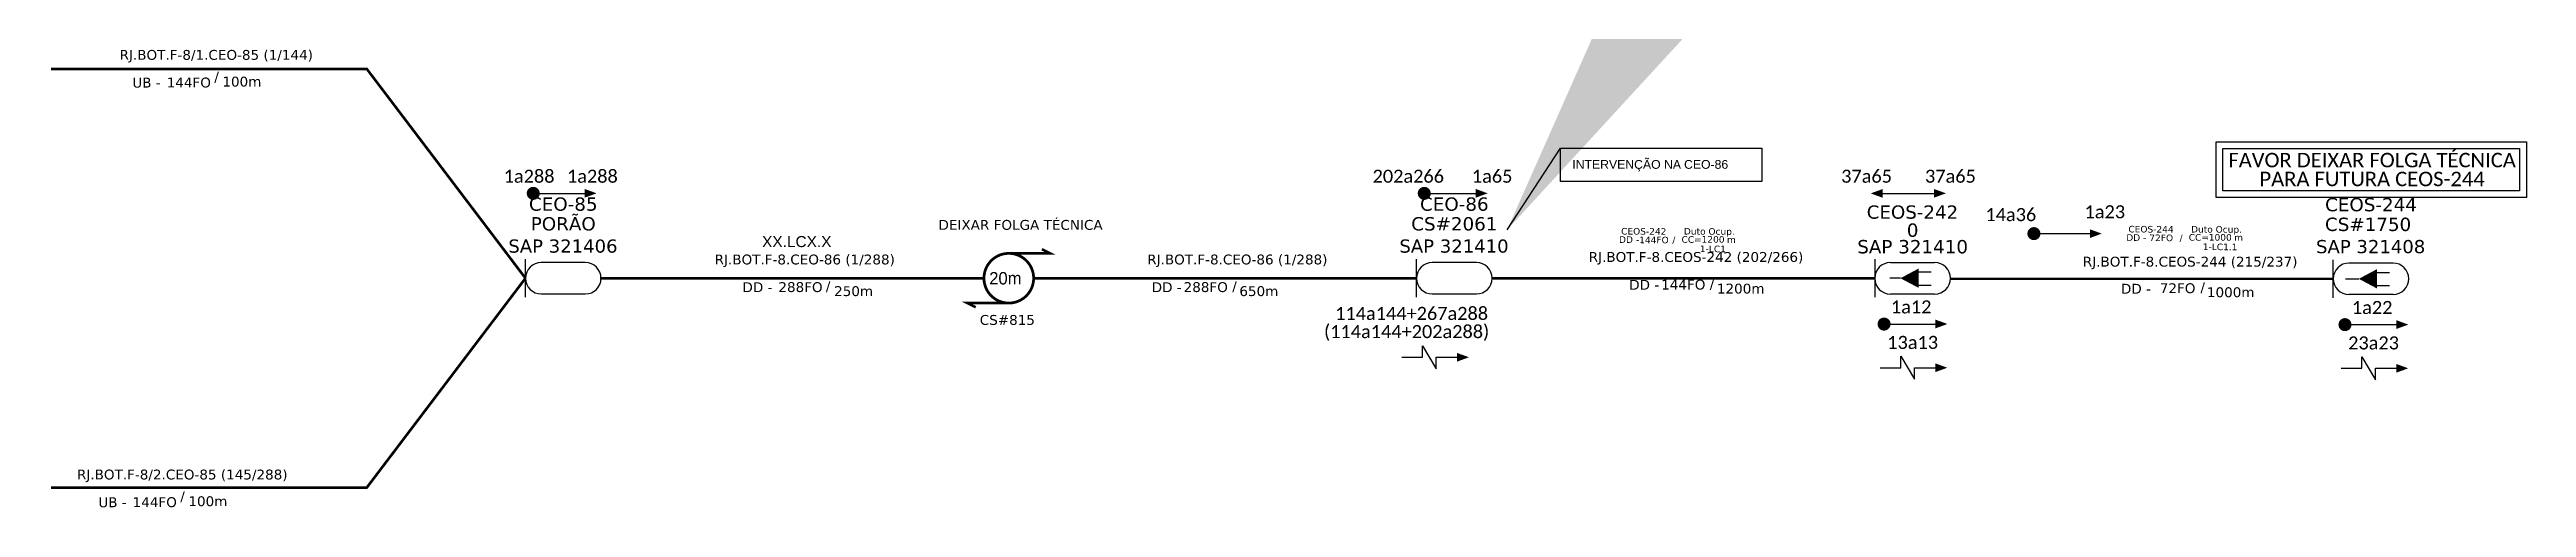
# Model space of a CAD drawing. Extents: x 56439 to 57440, y 58743 to 60492.
# Drawn here: x 56693.5 to 57070.3, y 59728.4 to 59798.1 of the extents above; entities that cross this region are included whole.
import ezdxf
from ezdxf.enums import TextEntityAlignment as Align

# ---------------------------------------------------------------- set-up
doc = ezdxf.new("R2010")
doc.units = 0
doc.linetypes.add('ARILSUPP', pattern=[2.98, 1.42, -0.71, 0.14, -0.71])
doc.layers.get('0').update_dxf_attribs({"linetype": 'CONTINUOUS'})
for name, color, linetype in [('10_4-POSTES', 1, 'CONTINUOUS'), ('20_4-CEOS', 1, 'CONTINUOUS'), ('20_5-CABO_AÉREO', 1, 'CONTINUOUS'), ('20_5-CEO', 1, 'CONTINUOUS'), ('40_1-ETIQUETAS', 1, 'CONTINUOUS'), ('LABEL_CABOS', 7, 'CONTINUOUS'), ('LC', 7, 'CONTINUOUS'), ('SETA', 7, 'CONTINUOUS')]:
    doc.layers.add(name, color=color, linetype=linetype)
doc.styles.add('ARIAL', font='arial.ttf')
doc.styles.add('ROMANS', font='romans.shx')
doc.styles.add('SIREDIT', font='verdana.ttf')
doc.dimstyles.new('CL', dxfattribs={"dimtxt": 1, "dimasz": 2, "dimexe": 0.18, "dimexo": 0.0625, "dimgap": 0.09, "dimtad": 0, "dimdec": 0, "dimrnd": 1, "dimzin": 0, "dimtxsty": 'SIREDIT', "dimblk": 'NONE', "dimcen": 0, "dimse1": 1, "dimse2": 1, "dimsd1": 1, "dimsd2": 1, "dimclrt": 7, "dimazin": 3, "dimtfac": 1, "dimtdec": 0, "dimtofl": 0, "dimtmove": 0, "dimatfit": 3, "dimtolj": 1, "dimtzin": 0})

msp = doc.modelspace()

# ---------------------------------------------------------------- texts
at = {"color": 5}
msp.add_text('20m', height=1.89, dxfattribs=at).set_placement((56836.45, 59762.34))
at = {"color": 5, "char_height": 1.98, "width": 25.1052, "attachment_point": 5}
for s, insert in [('{\\fCalibri|b0|i0|c0|p34;\\C7;1a288}', (56766.44, 59778.79)), ('{\\fCalibri|b0|i0|c0|p34;(114a144+202a288)}', (56899.96, 59754.96))]:
    msp.add_mtext(s, dxfattribs=dict(at, insert=insert))
at = {"color": 0, "char_height": 1.98, "width": 25.1052, "attachment_point": 5}
for s, insert in [('{\\fCalibri|b0|i0|c0|p34;\\C7;1a288}', (56776.07, 59778.79)), ('{\\fCalibri|b0|i0|c0|p34;\\C7;202a266}', (56900.21, 59778.79)), ('{\\fCalibri|b0|i0|c0|p34;\\C7;1a65}', (56912.97, 59778.79)), ('{\\fCalibri|b0|i0|c0|p34;\\C7;37a65}', (56969.94, 59778.79)), ('{\\fCalibri|b0|i0|c0|p34;\\C7;37a65}', (56982.7, 59778.79)), ('{\\fCalibri|b0|i0|c0|p34;\\C1;114a144+267a288}', (56900.72, 59757.93)), ('{\\fCalibri|b0|i0|c0|p34;\\C7;1a12}', (56976.73, 59758.92)), ('{\\fCalibri|b0|i0|c0|p34;\\C7;1a22}', (57046.87, 59758.83)), ('{\\fCalibri|b0|i0|c0|p34;\\C7;13a13}', (56976.95, 59753.52)), ('{\\fCalibri|b0|i0|c0|p34;\\C7;23a23}', (57047.08, 59753.44))]:
    msp.add_mtext(s, dxfattribs=dict(at, insert=insert))
at = {"color": 7, "char_height": 2.2, "width": 46.8706, "attachment_point": 5}
for s, insert in [('{\\fCalibri|b0|i0|c0|p34;FAVOR DEIXAR FOLGA TÉCNICA}', (57046.86, 59781.24)), ('{\\fCalibri|b0|i0|c0|p34;PARA FUTURA CEOS-244}', (57046.86, 59778.37))]:
    msp.add_mtext(s, dxfattribs=dict(at, insert=insert))
at = {"color": 0, "char_height": 1.98, "width": 25.1052, "attachment_point": 5, "rotation": 0}
for s, insert in [('{\\fCalibri|b0|i0|c0|p34;\\C7;14a36}', (56991.89, 59772.95)), ('{\\fCalibri|b0|i0|c0|p34;\\C7;1a23}', (57006.19, 59773.38))]:
    msp.add_mtext(s, dxfattribs=dict(at, insert=insert))
at = {"layer": '20_4-CEOS', "color": 7, "style": 'SIREDIT'}
for s, height, p in [('CEO-85', 2.028, (56771.64, 59773.55)), ('CEO-86', 2.028, (56907.22, 59773.55)), ('PORÃO', 2.028, (56771.64, 59770.55)), ('CS#2061', 2.028, (56907.22, 59770.55)), ('CS#1750 ', 2.028, (57046.69, 59770.47)), ('CEOS-244', 2.028, (57046.69, 59773.47)), ('SAP 321406', 2, (56771.59, 59767.18)), ('SAP 321410', 2, (56907.17, 59767.18)), ('SAP 321408', 2, (57046.64, 59767.1))]:
    msp.add_text(s, height=height, dxfattribs=at).set_placement(p, align=Align.CENTER)
at = {"layer": '40_1-ETIQUETAS', "color": 0, "style": 'SIREDIT'}
for s, p in [('DEIXAR FOLGA TÉCNICA', (56841.22, 59770.65)), ('RJ.BOT.F-8.CEO-86 (1/288)', (56808.38, 59765.39)), ('RJ.BOT.F-8.CEO-86 (1/288)', (56874.2, 59765.39)), ('RJ.BOT.F-8.CEOS-242 (202/266)', (56943.99, 59765.77)), ('CS#815', (56839.21, 59756.2))]:
    msp.add_text(s, height=1.5, dxfattribs=at).set_placement(p, align=Align.CENTER)
at = {"layer": '40_1-ETIQUETAS', "color": 7, "style": 'SIREDIT'}
msp.add_text('RJ.BOT.F-8.CEOS-244 (215/237) ', height=1.5, dxfattribs=at).set_placement((57019.5, 59765.06), align=Align.CENTER)
at = {"layer": '40_1-ETIQUETAS', "color": 0, "style": 'SIREDIT'}
for s, p in [('DD - ', (56804.12, 59761.17)), ('288FO', (56811.1, 59761.19)), ('/', (56812.28, 59761.33)), ('DD - ', (56866.39, 59761.17)), ('288FO', (56872.76, 59761.19)), ('/', (56874.12, 59761.33)), ('DD - ', (56939.04, 59761.54)), ('144FO', (56945.42, 59761.57)), ('/', (56946.78, 59761.71)), ('DD - ', (57013.86, 59760.94))]:
    msp.add_text(s, height=1.5, dxfattribs=at).set_placement(p, align=Align.RIGHT)
for s, p in [('250m', (56812.85, 59760.58)), ('650m', (56874.51, 59760.58)), ('1200m', (56947.17, 59760.96))]:
    msp.add_text(s, height=1.5, dxfattribs=at).set_placement(p)
at = {"layer": '40_1-ETIQUETAS', "color": 7, "style": 'SIREDIT'}
for s, p in [('72FO', (57019.98, 59761.02)), ('/', (57021.43, 59761.16))]:
    msp.add_text(s, height=1.5, dxfattribs=at).set_placement(p, align=Align.RIGHT)
msp.add_text('1000m', height=1.5, dxfattribs=at).set_placement((57021.73, 59760.41))
at = {"layer": 'LC', "color": 3, "linetype": 'ARILSUPP', "style": 'ARIAL'}
msp.add_text('XX.LCX.X', height=1.68, dxfattribs=at).set_placement((56807.17, 59768.02), align=Align.CENTER)

# ---------------------------------------------------------------- blocks, each defined once
blk = doc.blocks.new('ETIQUETA_RS5F')
at = {"layer": '40_1-ETIQUETAS', "color": 0, "style": 'SIREDIT'}
blk.add_text('/', height=1.5, dxfattribs=at).set_placement((1.58, -1.95), align=Align.RIGHT)
for tag, p in [('ETIQUETA_R_PRIMARIA', (1.21, 4.1)), ('ETIQUETA_R_SECUNDARIA', (1.21, 2.1)), ('F_ATIVAS/F_MORTAS', (1.14, -4.24))]:
    blk.add_attdef(tag, text='', height=1.5, dxfattribs=at).set_placement(p, align=Align.MIDDLE_CENTER)
for tag, p in [('TIPO_CABO', (-6.58, -2.12)), ('CAP_CABO', (0.4, -2.09))]:
    blk.add_attdef(tag, text='', height=1.5, dxfattribs=at).set_placement(p, align=Align.MIDDLE_RIGHT)
blk.add_attdef('METROS', text='', height=1.5, dxfattribs=at).set_placement((2.14, -1.95), align=Align.MIDDLE_LEFT)
for tag, p in [('FUSÃO_1', (0.85, -8.39)), ('FUSÃO_2', (0.85, -10.6)), ('FUSÃO_3', (0.85, -12.93)), ('FUSÃO_4', (0.85, -15.14)), ('FUSÃO_5', (0.85, -17.16))]:
    blk.add_attdef(tag, text='', height=1.5, dxfattribs=at).set_placement(p, align=Align.CENTER)
blk = doc.blocks.new('*U44')
at = {"layer": '20_5-CEO'}
for p, q in [((-1.56, 1.26), (1.8, 1.26)), ((1.8, -1.13), (-1.56, -1.13))]:
    blk.add_line(p, q, dxfattribs=at)
blk.add_lwpolyline([(-2.75, 1.51), (-2.75, -1.38)], dxfattribs=at)
for centre, start, end in [((-1.56, 0.07), 90, 270), ((1.8, 0.07), 270, 90)]:
    blk.add_arc(centre, 1.2, start, end, dxfattribs=at)
at = {"layer": '20_5-CEO', "color": 7, "style": 'SIREDIT'}
for tag, p in [('LOCAL', (0.12, 4.23)), ('FID', (0.11, 5.61)), ('SAP', (0.12, 2.97)), ('FIBRAS_RESERVA', (0.12, -1.94))]:
    blk.add_attdef(tag, text='', height=1.01, dxfattribs=at).set_placement(p, align=Align.TOP_CENTER)
for tag, flags, p in [('ID_ATIVIDADE', 3, (0.11, -3.51)), ('FATOR', 1, (0.11, -4.82))]:
    blk.add_attdef(tag, text='', height=1.01, dxfattribs=dict(at, flags=flags)).set_placement(p, align=Align.TOP_CENTER)
at = {"layer": '20_5-CEO', "color": 7, "style": 'SIREDIT', "flags": 3}
blk.add_attdef('QTDE', (-4.88, -7.06), '', height=1.01, dxfattribs=at)
blk = doc.blocks.new('INST_CB_DT_OCUP_CFOA-SM-D1')
at = {"layer": 'LABEL_CABOS', "color": 0, "style": 'SIREDIT'}
for tag, flags, p in [('ID_ATIVIDADE', 3, (1.31, 2.67)), ('FATOR', 1, (11.56, 2.55))]:
    blk.add_attdef(tag, text='', height=1, rotation=359.69, dxfattribs=dict(at, flags=flags)).set_placement(p, align=Align.MIDDLE_CENTER)
for tag, p in [('TIPO_CABO', (1.11, 0)), ('DESTINO_CABO', (3.13, 1.26)), ('CABO', (4.69, -0.05)), ('/', (7.71, -0.05)), ('LANCE', (10.41, 0.02)), ('TIPO_CABO', (13.11, 1.24)), ('UND', (16.46, 0)), ('FID', (13.65, -1.41))]:
    blk.add_attdef(tag, text='', height=1, rotation=359.69, dxfattribs=at).set_placement(p, align=Align.MIDDLE_CENTER)
blk.add_attdef('QTDE', (11.93, -0.45), '', height=1, rotation=359.69, dxfattribs=at)
blk = doc.blocks.new('INST_CB_DT_OCUP_CFOA-SM-D0')
at = {"layer": 'LABEL_CABOS', "color": 0, "style": 'SIREDIT'}
for tag, flags, p in [('ID_ATIVIDADE', 3, (1.31, 2.67)), ('FATOR', 1, (11.56, 2.55))]:
    blk.add_attdef(tag, text='', height=1, rotation=359.69, dxfattribs=dict(at, flags=flags)).set_placement(p, align=Align.MIDDLE_CENTER)
for tag, p in [('TIPO_CABO', (1.11, 0)), ('DESTINO_CABO', (3.13, 1.26)), ('CABO', (4.69, -0.05)), ('/', (7.71, -0.05)), ('LANCE', (10.41, 0.02)), ('TIPO_CABO', (13.11, 1.24)), ('UND', (16.46, 0)), ('FID', (13.65, -1.41))]:
    blk.add_attdef(tag, text='', height=1, rotation=359.69, dxfattribs=at).set_placement(p, align=Align.MIDDLE_CENTER)
blk.add_attdef('QTDE', (11.93, -0.45), '', height=1, rotation=359.69, dxfattribs=at)
blk = doc.blocks.new('*U49')
at = {"color": 3}
blk.add_lwpolyline([(0.0000405, 0.0000662), (0.0001936, 0.0000662), (0.0001936, 0.000041), (0.0000405, 0.000041)], close=True, dxfattribs=at)
at = {"color": 3, "style": 'ARIAL'}
blk.add_attdef('SERVIÇO_EM_EMENDA_EXIST', text='', height=0.00000666, dxfattribs=at).set_placement((0.0001321, 0.0000506), align=Align.RIGHT)
blk.add_attdef('FID', (0.0001344, 0.0000506), '', height=0.00000666, dxfattribs=at)
at = {"layer": '10_4-POSTES', "style": 'ROMANS'}
for tag, p, flags in [('ID_ATIVIDADE', (-0.0000068, -0.0000086), 3), ('QTDE', (-0.000006, -0.000014), 3), ('FATOR', (-0.0000019, -0.0000113), 1)]:
    blk.add_attdef(tag, p, '', height=0.00000209, dxfattribs=dict(at, flags=flags))
at = {"color": 3}
blk.add_leader([(-0.0000002, 0.0000042), (0.0000405, 0.0000662)], dimstyle='CL', override={"dimgap": 0.09, "dimtad": 0}, dxfattribs=at)

# ---------------------------------------------------------------- linework, layer by layer
at = {"color": 3, "ltscale": 9e-07}
for points in [[(57023.12, 59784.05), (57070.35, 59784.05), (57070.35, 59775.54), (57023.12, 59775.54)], [(57024.17, 59783), (57069.3, 59783), (57069.3, 59776.59), (57024.17, 59776.59)]]:
    msp.add_lwpolyline(points, close=True, dxfattribs=at)
at = {"color": 0, "const_width": 0.99}
for points in [[(56766.58, 59776.19, 1), (56767.57, 59776.19, 1)], [(56902.15, 59776.19, 1), (56903.14, 59776.19, 1)], [(56994.91, 59770.07, 1), (56995.9, 59770.07, 1)], [(56972.11, 59756.32, 1), (56973.1, 59756.32, 1)], [(57042.24, 59756.23, 1), (57043.23, 59756.23, 1)]]:
    msp.add_lwpolyline(points, format="xyb", close=True, dxfattribs=at)
at = {"color": 5, "const_width": 0.42}
msp.add_lwpolyline([(56839.43, 59767.07, 1.000012), (56839.43, 59759.51, 0.999978)], format="xyb", close=True, dxfattribs=at)
at = {"color": 5, "const_width": 0.394}
for points in [[(56839.43, 59767.07), (56845.73, 59767.07), (56844.47, 59767.7)], [(56839.43, 59759.51), (56833.13, 59759.51), (56834.39, 59758.88)]]:
    msp.add_lwpolyline(points, dxfattribs=at)
at = {"color": 0}
for points in [[(56902.38, 59751.27), (56902.38, 59753.02), (56904.48, 59749.52), (56904.48, 59751.27)], [(56975.16, 59749.68), (56975.16, 59751.43), (56977.25, 59747.93), (56977.25, 59749.68)], [(57045.29, 59749.59), (57045.29, 59751.34), (57047.39, 59747.84), (57047.39, 59749.59)]]:
    msp.add_lwpolyline(points, dxfattribs=at)
at = {"layer": '20_4-CEOS', "color": 5}
for p, q in [((56774.99, 59765.68), (56768.28, 59765.68)), ((56910.57, 59765.68), (56903.86, 59765.68)), ((56774.99, 59760.89), (56768.28, 59760.89)), ((56910.57, 59760.89), (56903.86, 59760.89))]:
    msp.add_line(p, q, dxfattribs=at)
at = {"layer": '20_4-CEOS', "color": 8}
for p, q in [((57050.05, 59765.6), (57043.33, 59765.6)), ((57050.05, 59760.81), (57043.33, 59760.81))]:
    msp.add_line(p, q, dxfattribs=at)
at = {"layer": '20_4-CEOS', "color": 5}
for points in [[(56765.89, 59760.4), (56765.89, 59766.17)], [(56901.47, 59760.4), (56901.47, 59766.17)]]:
    msp.add_lwpolyline(points, dxfattribs=at)
at = {"layer": '20_4-CEOS'}
msp.add_lwpolyline([(56975.09, 59763.29, 0, 2.95, 0), (56977.87, 59763.29, 2.95, 2.95, 0)], format="xyseb", dxfattribs=at)
at = {"layer": '20_4-CEOS', "color": 8}
for points in [[(57040.94, 59760.32), (57040.94, 59766.09)], [(57042.8, 59763.2), (57044.84, 59763.2)], [(57047.48, 59764.15), (57049.52, 59764.15)], [(57047.48, 59762.16), (57049.52, 59762.16)]]:
    msp.add_lwpolyline(points, dxfattribs=at)
msp.add_lwpolyline([(57044.84, 59763.2, 0, 2.95, 0), (57047.61, 59763.2, 2.95, 2.95, 0)], format="xyseb", dxfattribs=at)
at = {"layer": '20_4-CEOS'}
for points in [[(56975.09, 59763.29), (56973.48, 59763.29)], [(56977.74, 59764.24), (56979.78, 59764.24)], [(56977.74, 59762.25), (56979.78, 59762.25)]]:
    msp.add_lwpolyline(points, dxfattribs=at)
at = {"layer": '20_4-CEOS', "color": 5}
for centre, start, end in [((56768.28, 59763.29), 90, 270), ((56774.99, 59763.29), 270, 90), ((56903.86, 59763.29), 90, 270), ((56910.57, 59763.29), 270, 90)]:
    msp.add_arc(centre, 2.39, start, end, dxfattribs=at)
at = {"layer": '20_4-CEOS', "color": 8}
for centre, start, end in [((57043.33, 59763.2), 90, 270), ((57050.05, 59763.2), 270, 90)]:
    msp.add_arc(centre, 2.39, start, end, dxfattribs=at)
at = {"layer": '20_5-CABO_AÉREO', "color": 7, "ltscale": 50, "const_width": 0.4}
for points in [[(56693.68, 59795.11), (56741.75, 59795.11), (56765.89, 59763.29)], [(56693.68, 59731.46), (56741.75, 59731.46), (56765.89, 59763.29)]]:
    msp.add_lwpolyline(points, dxfattribs=at)
at = {"layer": '20_5-CABO_AÉREO', "color": 5, "ltscale": 50, "const_width": 0.4}
msp.add_lwpolyline([(56777.39, 59763.29), (56835.65, 59763.29)], dxfattribs=at)
at = {"layer": '40_1-ETIQUETAS', "color": 5, "const_width": 0.4}
msp.add_lwpolyline([(56843.21, 59763.29), (56901.47, 59763.29)], dxfattribs=at)
at = {"layer": '40_1-ETIQUETAS', "const_width": 0.4}
for points in [[(56912.97, 59763.29), (56971.2, 59763.29)], [(56982.71, 59763.2), (57040.94, 59763.2)]]:
    msp.add_lwpolyline(points, dxfattribs=at)
at = {"layer": 'SETA', "color": 0}
for points in [[(56767.07, 59776.19), (56775.58, 59776.19)], [(56902.65, 59776.19), (56911.16, 59776.19)], [(56972.38, 59776.19), (56980.89, 59776.19)], [(56995.41, 59770.07), (57003.92, 59770.07)], [(56972.6, 59756.32), (56981.11, 59756.32)], [(57042.74, 59756.23), (57051.25, 59756.23)], [(56899.22, 59751.27), (56902.38, 59751.27)], [(56904.48, 59751.27), (56907.64, 59751.27)], [(56972, 59749.68), (56975.16, 59749.68)], [(56977.25, 59749.68), (56980.41, 59749.68)], [(57042.13, 59749.59), (57045.29, 59749.59)], [(57047.39, 59749.59), (57050.55, 59749.59)]]:
    msp.add_lwpolyline(points, dxfattribs=at)
for points in [[(56774.9, 59776.86), (56776.71, 59776.2), (56774.9, 59775.54)], [(56910.48, 59776.86), (56912.29, 59776.2), (56910.48, 59775.54)], [(56972.38, 59776.85), (56970.57, 59776.19), (56972.38, 59775.53)], [(56980.21, 59776.86), (56982.02, 59776.2), (56980.21, 59775.54)], [(57003.92, 59770.73), (57005.73, 59770.07), (57003.92, 59769.41)], [(56980.43, 59756.99), (56982.25, 59756.33), (56980.43, 59755.67)], [(57050.57, 59756.9), (57052.38, 59756.24), (57050.57, 59755.58)], [(56907.64, 59751.93), (56909.45, 59751.27), (56907.64, 59750.61)], [(56980.41, 59750.34), (56982.23, 59749.68), (56980.41, 59749.02)], [(57050.55, 59750.25), (57052.36, 59749.59), (57050.55, 59748.93)]]:
    msp.add_solid(points, dxfattribs=at)

# ---------------------------------------------------------------- block references
at = {"color": 6}
ref = msp.add_blockref('INST_CB_DT_OCUP_CFOA-SM-D0', (56932.91, 59769.16), dxfattribs=at)
ref.add_attrib('DESTINO_CABO', 'CEOS-242', dxfattribs={"layer": 'LABEL_CABOS', "color": 0, "height": 1, "rotation": 359.69, "style": 'SIREDIT'}).set_placement((56936.04, 59770.42), align=Align.MIDDLE_CENTER)
ref.add_attrib('TIPO_CABO', 'Duto Ocup.', dxfattribs={"layer": 'LABEL_CABOS', "color": 0, "height": 1, "rotation": 359.69, "style": 'SIREDIT'}).set_placement((56946.02, 59770.41), align=Align.MIDDLE_CENTER)
ref.add_attrib('/', '/', dxfattribs={"layer": 'LABEL_CABOS', "color": 0, "height": 1, "rotation": 359.69, "style": 'SIREDIT'}).set_placement((56940.62, 59769.11), align=Align.MIDDLE_CENTER)
ref.add_attrib('FID', '1-LC1', dxfattribs={"layer": 'LABEL_CABOS', "color": 0, "height": 1, "rotation": 359.69, "style": 'SIREDIT'}).set_placement((56946.56, 59767.75), align=Align.MIDDLE_CENTER)
ref.add_attrib('LANCE', 'CC=', dxfattribs={"layer": 'LABEL_CABOS', "color": 0, "height": 1, "rotation": 359.69, "style": 'SIREDIT'}).set_placement((56943.32, 59769.18), align=Align.MIDDLE_CENTER)
ref.add_attrib('UND', 'm', dxfattribs={"layer": 'LABEL_CABOS', "color": 0, "height": 1, "rotation": 359.69, "style": 'SIREDIT'}).set_placement((56949.37, 59769.16), align=Align.MIDDLE_CENTER)
ref.add_attrib('CABO', '144FO', dxfattribs={"layer": 'LABEL_CABOS', "color": 0, "height": 1, "rotation": 359.69, "style": 'SIREDIT'}).set_placement((56937.59, 59769.11), align=Align.MIDDLE_CENTER)
ref.add_attrib('TIPO_CABO', 'DD - ', dxfattribs={"layer": 'LABEL_CABOS', "color": 0, "height": 1, "rotation": 359.69, "style": 'SIREDIT'}).set_placement((56934.02, 59769.16), align=Align.MIDDLE_CENTER)
ref.add_attrib('QTDE', '1200', (56944.84, 59768.71), dxfattribs={"layer": 'LABEL_CABOS', "color": 0, "height": 1, "rotation": 359.69, "style": 'SIREDIT'})
ref = msp.add_blockref('INST_CB_DT_OCUP_CFOA-SM-D1', (57010.08, 59769.48), dxfattribs=at)
ref.add_attrib('DESTINO_CABO', 'CEOS-244', dxfattribs={"layer": 'LABEL_CABOS', "color": 0, "height": 1, "rotation": 359.69, "style": 'SIREDIT'}).set_placement((57013.22, 59770.74), align=Align.MIDDLE_CENTER)
ref.add_attrib('TIPO_CABO', 'Duto Ocup.', dxfattribs={"layer": 'LABEL_CABOS', "color": 0, "height": 1, "rotation": 359.69, "style": 'SIREDIT'}).set_placement((57023.19, 59770.72), align=Align.MIDDLE_CENTER)
ref.add_attrib('/', '/', dxfattribs={"layer": 'LABEL_CABOS', "color": 0, "height": 1, "rotation": 359.69, "style": 'SIREDIT'}).set_placement((57017.8, 59769.43), align=Align.MIDDLE_CENTER)
ref.add_attrib('FID', '1-LC1.1', dxfattribs={"layer": 'LABEL_CABOS', "color": 0, "height": 1, "rotation": 359.69, "style": 'SIREDIT'}).set_placement((57023.73, 59768.06), align=Align.MIDDLE_CENTER)
ref.add_attrib('LANCE', 'CC=', dxfattribs={"layer": 'LABEL_CABOS', "color": 0, "height": 1, "rotation": 359.69, "style": 'SIREDIT'}).set_placement((57020.49, 59769.5), align=Align.MIDDLE_CENTER)
ref.add_attrib('UND', 'm', dxfattribs={"layer": 'LABEL_CABOS', "color": 0, "height": 1, "rotation": 359.69, "style": 'SIREDIT'}).set_placement((57026.55, 59769.48), align=Align.MIDDLE_CENTER)
ref.add_attrib('CABO', '72FO', dxfattribs={"layer": 'LABEL_CABOS', "color": 0, "height": 1, "rotation": 359.69, "style": 'SIREDIT'}).set_placement((57014.77, 59769.43), align=Align.MIDDLE_CENTER)
ref.add_attrib('TIPO_CABO', 'DD - ', dxfattribs={"layer": 'LABEL_CABOS', "color": 0, "height": 1, "rotation": 359.69, "style": 'SIREDIT'}).set_placement((57011.2, 59769.47), align=Align.MIDDLE_CENTER)
ref.add_attrib('QTDE', '1000', (57022.01, 59769.02), dxfattribs={"layer": 'LABEL_CABOS', "color": 0, "height": 1, "rotation": 359.69, "style": 'SIREDIT'})
at = {"layer": '20_5-CEO', "color": 0}
ref = msp.add_blockref('*U44', (56976.7, 59763.15), dxfattribs=dict(at, xscale=2, yscale=2, zscale=2))
ref.add_attrib('LOCAL', '0', dxfattribs={"color": 7, "height": 2.03, "style": 'SIREDIT'}).set_placement((56976.95, 59771.62), align=Align.TOP_CENTER)
ref.add_attrib('SAP', 'SAP 321410', dxfattribs={"color": 7, "height": 2.028, "style": 'SIREDIT'}).set_placement((56976.95, 59769.1), align=Align.TOP_CENTER)
ref.add_attrib('FID', 'CEOS-242', dxfattribs={"layer": '20_4-CEOS', "color": 7, "height": 2.019, "style": 'SIREDIT'}).set_placement((56976.92, 59774.36), align=Align.TOP_CENTER)
at = {"layer": '40_1-ETIQUETAS', "color": 0}
ref = msp.add_blockref('ETIQUETA_RS5F', (56717.66, 59795.14), dxfattribs=at)
ref.add_attrib('ETIQUETA_R_SECUNDARIA', 'RJ.BOT.F-8/1.CEO-85 (1/144)', dxfattribs={"color": 0, "height": 1.5, "style": 'SIREDIT'}).set_placement((56718.84, 59797.25), align=Align.MIDDLE_CENTER)
ref.add_attrib('TIPO_CABO', 'UB - ', dxfattribs={"color": 0, "height": 1.5, "style": 'SIREDIT'}).set_placement((56711.04, 59793.03), align=Align.MIDDLE_RIGHT)
ref.add_attrib('CAP_CABO', '144FO', dxfattribs={"color": 0, "height": 1.5, "style": 'SIREDIT'}).set_placement((56718.03, 59793.05), align=Align.MIDDLE_RIGHT)
ref.add_attrib('METROS', '100m', dxfattribs={"color": 0, "height": 1.5, "style": 'SIREDIT'}).set_placement((56719.77, 59793.19), align=Align.MIDDLE_LEFT)
ref = msp.add_blockref('ETIQUETA_RS5F', (56712.48, 59731.33), dxfattribs=at)
ref.add_attrib('ETIQUETA_R_SECUNDARIA', 'RJ.BOT.F-8/2.CEO-85 (145/288)', dxfattribs={"color": 0, "height": 1.5, "style": 'SIREDIT'}).set_placement((56713.67, 59733.44), align=Align.MIDDLE_CENTER)
ref.add_attrib('TIPO_CABO', 'UB - ', dxfattribs={"color": 0, "height": 1.5, "style": 'SIREDIT'}).set_placement((56705.87, 59729.22), align=Align.MIDDLE_RIGHT)
ref.add_attrib('CAP_CABO', '144FO', dxfattribs={"color": 0, "height": 1.5, "style": 'SIREDIT'}).set_placement((56712.85, 59729.24), align=Align.MIDDLE_RIGHT)
ref.add_attrib('METROS', '100m', dxfattribs={"color": 0, "height": 1.5, "style": 'SIREDIT'}).set_placement((56714.6, 59729.38), align=Align.MIDDLE_LEFT)
at = {"layer": 'LABEL_CABOS', "color": 0, "xscale": 199999.9999999376, "yscale": 199999.9999999376, "zscale": 199999.9999999376}
msp.add_blockref('*U49', (56915.29, 59769.81), dxfattribs=at).add_auto_attribs({'SERVIÇO_EM_EMENDA_EXIST': 'INTERVENÇÃO NA', 'FID': 'CEO-86'})

msp.set_redraw_order([(e.dxf.handle, doc.entitydb.next_handle()) for e in msp.query("TEXT MTEXT ATTDEF DIMENSION ARC_DIMENSION")])  # texts and dimensions are drawn at this point

doc.saveas('drawing.dxf')
